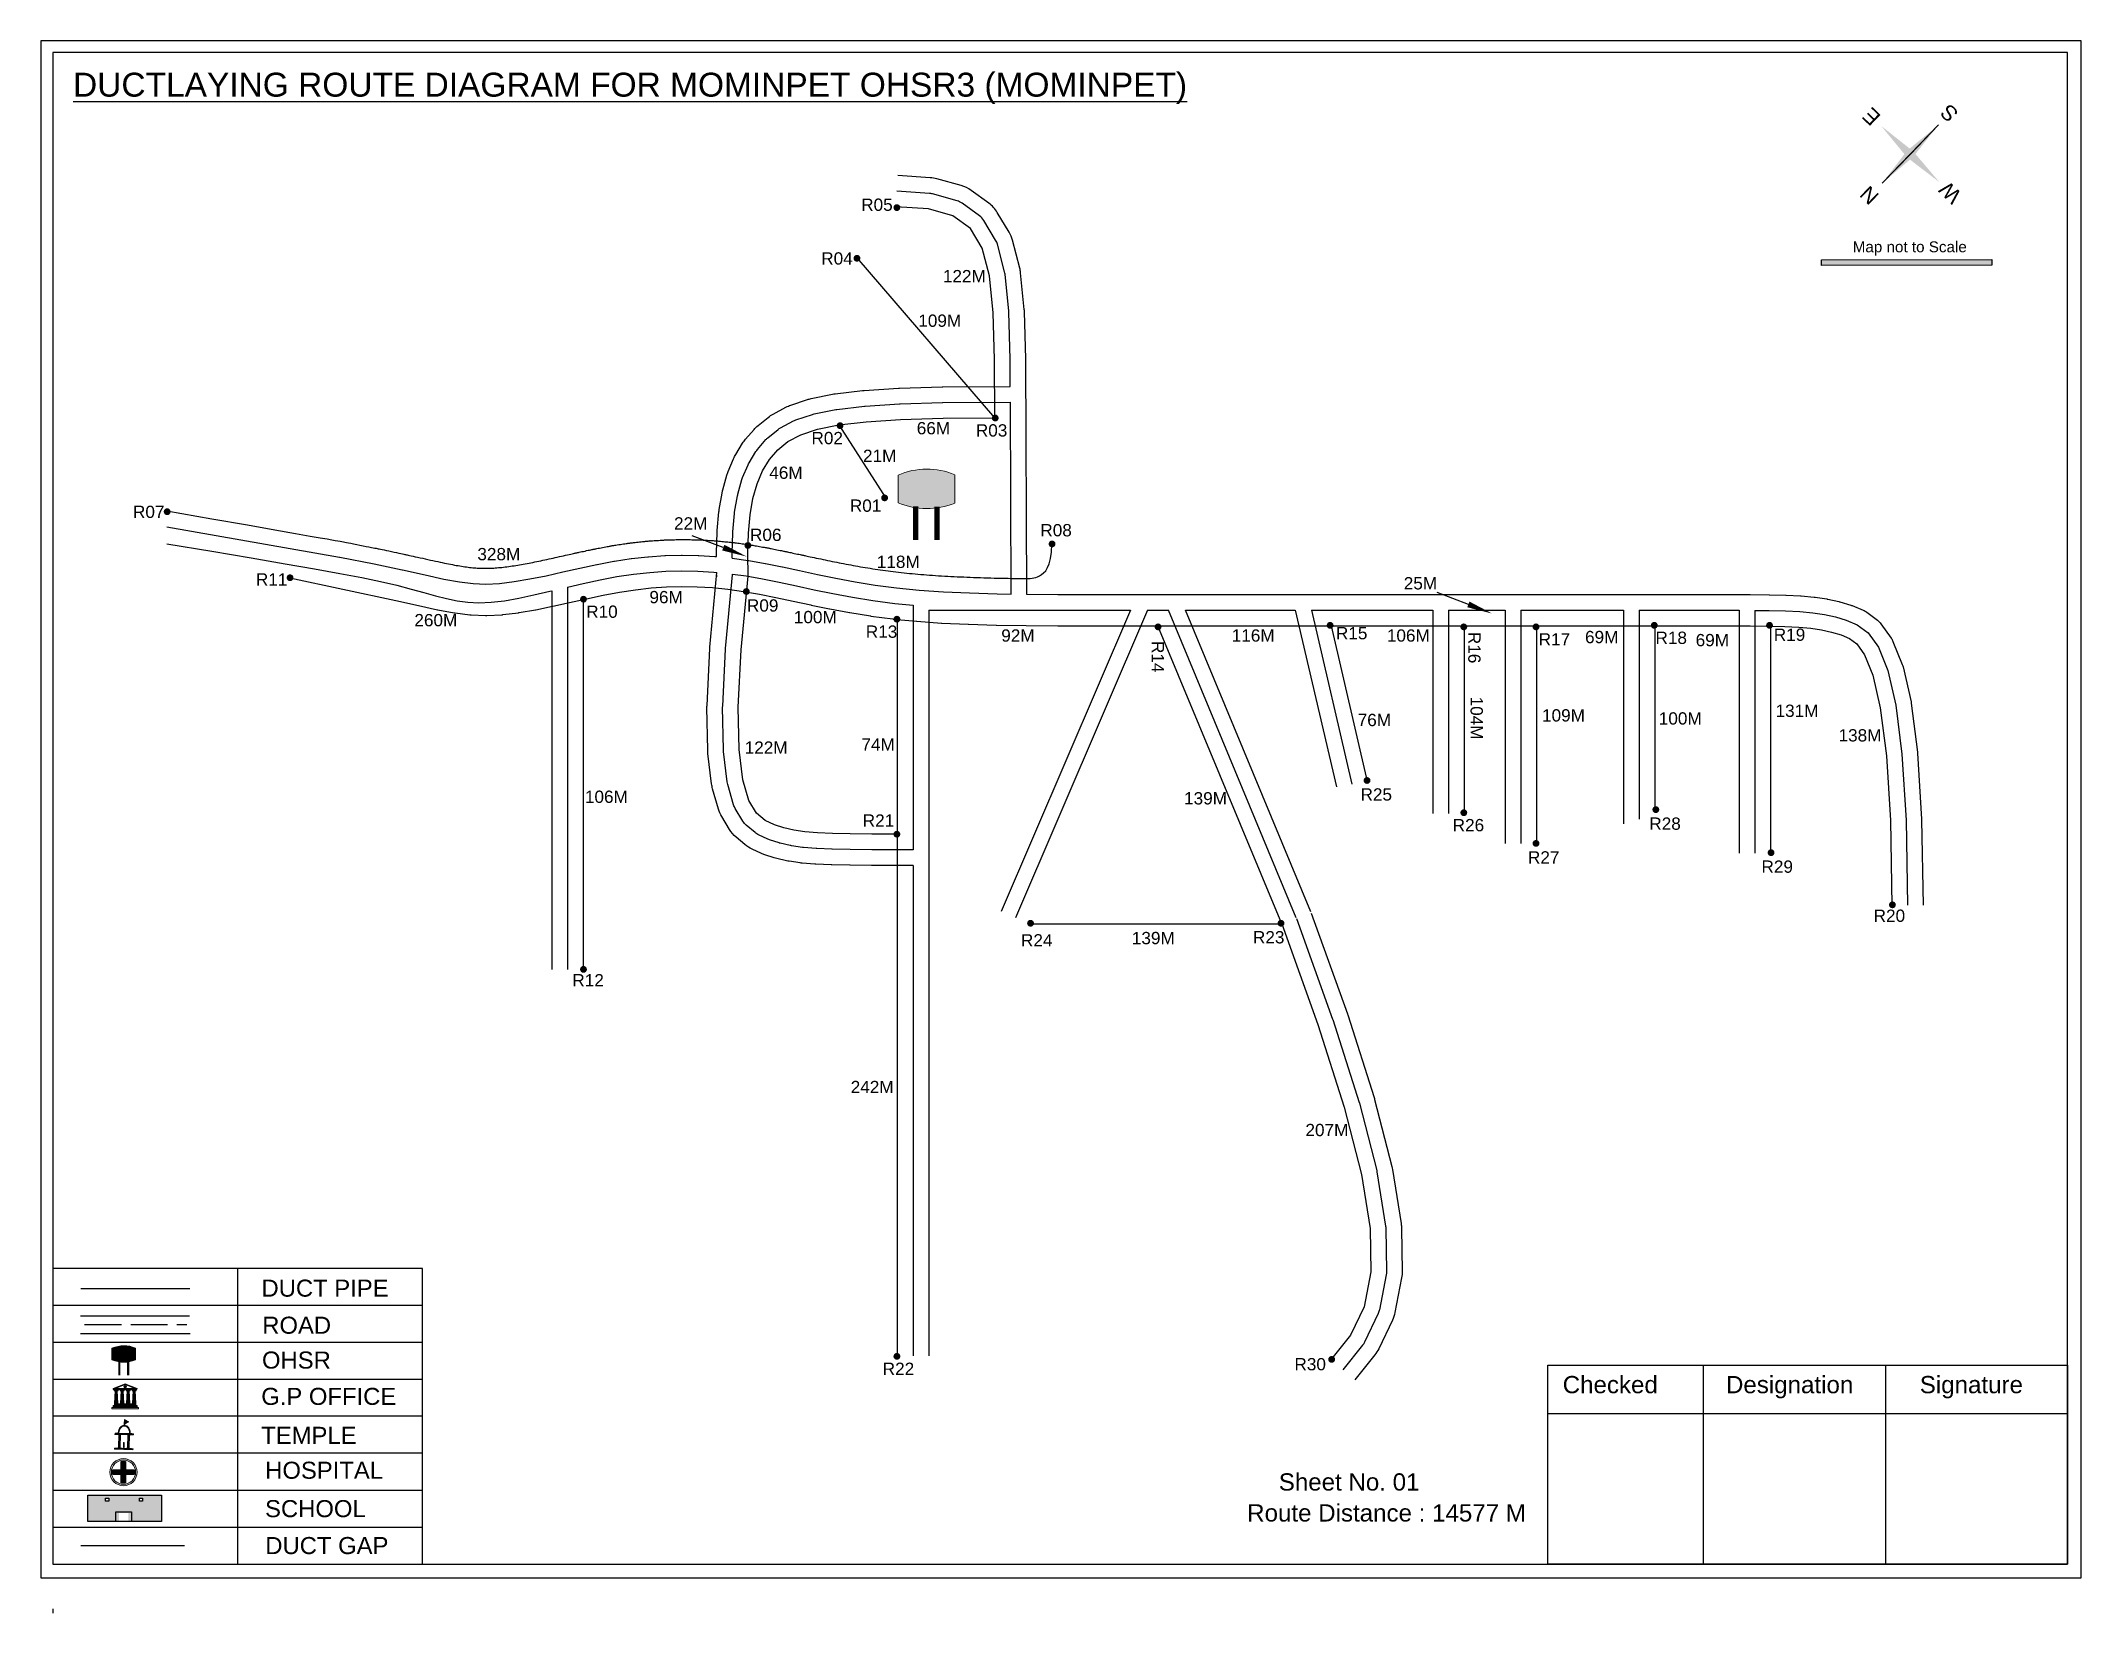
# Model space of a CAD drawing. Header units: inches. Extents: x 777 to 9331, y 1229 to 5049.
# Drawn here: x 2274 to 2938, y 3250 to 3762 of the extents above; entities that cross this region are included whole.
import ezdxf

# ---------------------------------------------------------------- set-up
doc = ezdxf.new("R2010")
doc.units = ezdxf.units.IN
doc.header["$MEASUREMENT"] = 0
doc.linetypes.add('ACAD_ISO02W100', pattern=[15, 12, -3])
doc.layers.add('LANDMARK', color=7, linetype='Continuous')
doc.layers.add('OHT', color=7, linetype='Continuous')
doc.styles.get("Standard").update_dxf_attribs({"font": 'arial.ttf'})

msp = doc.modelspace()

# ---------------------------------------------------------------- texts
at = {"color": 242, "true_color": 0xcd2027}
msp.add_text('%%UDUCTLAYING ROUTE DIAGRAM FOR MOMINPET OHSR3 (MOMINPET)', height=7.8, dxfattribs=at).set_placement((2284.29, 3743.76))
for s, height, rotation, p in [('E', 4.95, 136.00631, (2872.94, 3737.43)), ('S', 4.95, 136.00631, (2898.26, 3738.56)), ('N', 4.95, 136.00631, (2872.42, 3711.67)), ('W', 4.95, 136.00631, (2899.28, 3712.01)), ('R14', 4, 270, (2635.37, 3566.51)), ('R16', 4, 270, (2738.37, 3569.51)), ('104M', 4, 270, (2739.12, 3548.42))]:
    msp.add_text(s, height=height, rotation=rotation).set_placement(p)
for s, height, p in [('R05', 4, (2540.8, 3706.58)), ('R04', 4, (2527.8, 3689.08)), ('Map not to Scale', 3.5424, (2863.49, 3693.1)), ('122M', 4, (2567.38, 3683.32)), ('109M', 4, (2559.38, 3668.82)), ('R02', 4, (2524.61, 3630.6)), ('66M', 4, (2558.88, 3633.82)), ('R03', 4, (2578.11, 3633.1)), ('21M', 4, (2541.38, 3624.82)), ('46M', 4, (2510.88, 3619.32)), ('R01', 4, (2537.11, 3608.6)), ('R07', 4, (2303.8, 3606.58)), ('22M', 4, (2479.88, 3602.82)), ('R06', 4, (2504.61, 3599.1)), ('R08', 4, (2599.11, 3600.6)), ('328M', 4, (2415.88, 3592.82)), ('118M', 4, (2545.88, 3590.32)), ('R11', 4, (2343.8, 3584.58)), ('25M', 4, (2717.38, 3583.32)), ('96M', 4, (2471.88, 3578.82)), ('R09', 4, (2503.61, 3576.1)), ('260M', 4, (2395.38, 3571.32)), ('R10', 4, (2451.3, 3574.08)), ('100M', 4, (2518.88, 3572.32)), ('R13', 4, (2542.3, 3567.58)), ('92M', 4, (2586.38, 3566.32)), ('116M', 4, (2661.38, 3566.32)), ('R15', 4, (2695.3, 3567.08)), ('106M', 4, (2711.88, 3566.32)), ('R17', 4, (2761.3, 3565.08)), ('69M', 4, (2776.38, 3565.82)), ('R18', 4, (2799.3, 3565.58)), ('69M', 4, (2812.38, 3564.82)), ('R19', 4, (2837.8, 3566.58)), ('76M', 4, (2702.38, 3538.82)), ('109M', 4, (2762.38, 3540.32)), ('100M', 4, (2800.38, 3539.32)), ('131M', 4, (2838.38, 3541.82)), ('122M', 4, (2502.88, 3529.82)), ('74M', 4, (2540.88, 3530.82)), ('138M', 4, (2858.88, 3533.82)), ('106M', 4, (2450.88, 3513.82)), ('139M', 4, (2645.88, 3513.32)), ('R25', 4, (2703.3, 3514.57)), ('R21', 4, (2541.3, 3506.08)), ('R26', 4, (2733.3, 3504.58)), ('R28', 4, (2797.3, 3505.07)), ('R27', 4, (2757.8, 3494.08)), ('R29', 4, (2833.8, 3491.07)), ('R20', 4, (2870.3, 3475.08)), ('R24', 4, (2592.8, 3467.08)), ('139M', 4, (2628.88, 3467.82)), ('R23', 4, (2668.3, 3468.08)), ('R12', 4, (2446.8, 3454.08)), ('242M', 4, (2537.38, 3419.32)), ('207M', 4, (2685.38, 3405.32)), ('DUCT PIPE', 5.551, (2345.63, 3353.06)), ('ROAD ', 5.551, (2345.87, 3340.99)), ('OHSR', 5.551, (2345.79, 3329.65)), ('R22', 4, (2547.8, 3327.58)), ('R30', 4, (2681.8, 3329.08)), ('Checked', 5.616, (2769.11, 3321.62)), ('Designation', 5.616, (2822.25, 3321.62)), ('Signature', 5.616, (2885.32, 3321.62)), ('G.P OFFICE', 5.551, (2345.54, 3317.82)), ('TEMPLE', 5.551, (2345.54, 3305.13)), ('HOSPITAL', 5.551, (2346.83, 3293.77)), ('Sheet No. 01', 5.616, (2676.7, 3289.93)), ('SCHOOL', 5.551, (2346.79, 3281.27)), ('Route Distance : 14577 M', 5.616, (2666.42, 3279.85)), ('DUCT GAP', 5.551, (2346.87, 3269.25))]:
    msp.add_text(s, height=height).set_placement(p)

# ---------------------------------------------------------------- blocks, each defined once
blk = doc.blocks.new('OHT')
at = {"linetype": 'Continuous', "lineweight": 0, "true_color": 0x0ffffc}
blk.add_hatch(color=4, dxfattribs=at).paths.add_polyline_path([(0.012, 1), (0, 1, 0.101323), (-0.4, 0.916), (-0.4, 0.525, 0.194075), (0.399, 0.521), (0.399, 0.921, 0.097877)])
at = {"color": 4, "linetype": 'Continuous', "lineweight": 0, "true_color": 0x0ffffc, "flags": 128}
for points in [[(-0.4, 0.525), (-0.4, 0.916)], [(0.399, 0.521), (0.399, 0.921)]]:
    blk.add_lwpolyline(points, dxfattribs=at)
at = {"color": 4, "linetype": 'Continuous', "lineweight": 0, "true_color": 0x0ffffc, "const_width": 0.075, "flags": 128}
for points in [[(-0.15, 0), (-0.15, 0.475)], [(0.15, 0), (0.15, 0.473)]]:
    blk.add_lwpolyline(points, dxfattribs=at)
at = {"color": 4, "linetype": 'Continuous', "lineweight": 0, "true_color": 0x0ffffc}
for centre, radius, start, end in [((0.006, -0.019), 1.019, 67.3109, 113.4711), ((0.004, 1.513), 1.068, 247.7682, 291.7007)]:
    blk.add_arc(centre, radius, start, end, dxfattribs=at)
blk = doc.blocks.new('Government_Office')
at = {"linetype": 'Continuous', "lineweight": 0, "true_color": 0xff0000}
h = blk.add_hatch(color=1, dxfattribs=at)
h.paths.add_polyline_path([(0.44, 0.72), (0.45, 0.75), (0, 0.93), (-0.45, 0.75), (-0.44, 0.72)])
h.paths.add_polyline_path([(0.355, 0.75), (-0.355, 0.75), (0, 0.9)], flags=16)
h.paths.add_polyline_path([(0, 0.778, -1), (0, 0.872, -1)], flags=0)
h = blk.add_hatch(color=1, dxfattribs=at)
edge = h.paths.add_edge_path()
edge.add_arc((0, 0.825), 0.0467, 90, 270)
edge.add_arc((0, 0.825), 0.0467, 270, 450)
for points in [[(-0.5, 0.05), (0.5, 0.05), (0.5, 0), (-0.5, 0)], [(-0.45, 0.075), (-0.45, 0.12), (0.45, 0.12), (0.45, 0.075)], [(-0.4, 0.14), (-0.4, 0.18), (0.4, 0.18), (0.4, 0.14)]]:
    blk.add_hatch(color=1, dxfattribs=at).paths.add_polyline_path(points)
h = blk.add_hatch(color=1, dxfattribs=at)
edge = h.paths.add_edge_path()
edge.add_line((-0.27, 0.195), (-0.295, 0.675))
edge.add_line((-0.295, 0.675), (-0.29, 0.675))
edge.add_arc((-0.278, 0.688), 0.0176, 225.30401, 441.56588)
edge.add_line((-0.275, 0.705), (-0.395, 0.705))
edge.add_arc((-0.392, 0.688), 0.0176, 98.43412, 314.69599)
edge.add_line((-0.38, 0.675), (-0.375, 0.675))
edge.add_line((-0.375, 0.675), (-0.4, 0.195))
edge.add_line((-0.4, 0.195), (-0.27, 0.195))
h = blk.add_hatch(color=1, dxfattribs=at)
edge = h.paths.add_edge_path()
edge.add_line((-0.047, 0.195), (-0.072, 0.675))
edge.add_line((-0.072, 0.675), (-0.067, 0.675))
edge.add_arc((-0.054, 0.688), 0.0176, 225.30401, 441.56588)
edge.add_line((-0.052, 0.705), (-0.172, 0.705))
edge.add_arc((-0.169, 0.688), 0.0176, 98.43412, 314.69599)
edge.add_line((-0.157, 0.675), (-0.152, 0.675))
edge.add_line((-0.152, 0.675), (-0.177, 0.195))
edge.add_line((-0.177, 0.195), (-0.047, 0.195))
h = blk.add_hatch(color=1, dxfattribs=at)
edge = h.paths.add_edge_path()
edge.add_line((0.177, 0.195), (0.152, 0.675))
edge.add_line((0.152, 0.675), (0.157, 0.675))
edge.add_arc((0.169, 0.688), 0.0176, 225.30401, 441.56588)
edge.add_line((0.172, 0.705), (0.052, 0.705))
edge.add_arc((0.054, 0.688), 0.0176, 98.43412, 314.69599)
edge.add_line((0.067, 0.675), (0.072, 0.675))
edge.add_line((0.072, 0.675), (0.047, 0.195))
edge.add_line((0.047, 0.195), (0.177, 0.195))
h = blk.add_hatch(color=1, dxfattribs=at)
edge = h.paths.add_edge_path()
edge.add_line((0.4, 0.195), (0.375, 0.675))
edge.add_line((0.375, 0.675), (0.38, 0.675))
edge.add_arc((0.392, 0.688), 0.0176, 225.30401, 441.56588)
edge.add_line((0.395, 0.705), (0.275, 0.705))
edge.add_arc((0.278, 0.688), 0.0176, 98.43412, 314.69599)
edge.add_line((0.29, 0.675), (0.295, 0.675))
edge.add_line((0.295, 0.675), (0.27, 0.195))
edge.add_line((0.27, 0.195), (0.4, 0.195))
at = {"color": 1, "linetype": 'Continuous', "lineweight": 0, "true_color": 0xff0000, "flags": 128}
for points in [[(-0.45, 0.75), (-0.44, 0.72), (0.44, 0.72), (0.45, 0.75), (0, 0.93)], [(-0.355, 0.75), (0.355, 0.75), (0, 0.9)], [(-0.5, 0.05), (0.5, 0.05), (0.5, 0), (-0.5, 0)], [(-0.45, 0.075), (-0.45, 0.12), (0.45, 0.12), (0.45, 0.075)], [(-0.4, 0.14), (-0.4, 0.18), (0.4, 0.18), (0.4, 0.14)]]:
    blk.add_lwpolyline(points, close=True, dxfattribs=at)
for points in [[(0, 0.872, 1), (0, 0.778, 1)], [(-0.27, 0.195), (-0.295, 0.675), (-0.29, 0.675, 1.379694), (-0.275, 0.705), (-0.395, 0.705, 1.379694), (-0.38, 0.675), (-0.375, 0.675), (-0.4, 0.195)], [(-0.047, 0.195), (-0.072, 0.675), (-0.067, 0.675, 1.379694), (-0.052, 0.705), (-0.172, 0.705, 1.379694), (-0.157, 0.675), (-0.152, 0.675), (-0.177, 0.195)], [(0.177, 0.195), (0.152, 0.675), (0.157, 0.675, 1.379694), (0.172, 0.705), (0.052, 0.705, 1.379694), (0.067, 0.675), (0.072, 0.675), (0.047, 0.195)], [(0.4, 0.195), (0.375, 0.675), (0.38, 0.675, 1.379694), (0.395, 0.705), (0.275, 0.705, 1.379694), (0.29, 0.675), (0.295, 0.675), (0.27, 0.195)]]:
    blk.add_lwpolyline(points, format="xyb", close=True, dxfattribs=at)
blk = doc.blocks.new('Temple')
at = {"linetype": 'Continuous', "lineweight": 0, "true_color": 0xff0000}
h = blk.add_hatch(color=1, dxfattribs=at)
edge = h.paths.add_edge_path()
edge.add_line((0.175, 0.49), (0.225, 0.49))
edge.add_line((0.225, 0.49), (0.225, 0.497))
edge.add_line((0.225, 0.497), (0.307, 0.497))
edge.add_line((0.307, 0.497), (0.307, 0.533))
edge.add_line((0.307, 0.533), (0.257, 0.533))
edge.add_line((0.257, 0.533), (0.257, 0.54))
edge.add_line((0.257, 0.54), (0.2, 0.54))
edge.add_spline(control_points=[(0.2, 0.54), (0.2, 0.589), (0.19, 0.638), (0.142, 0.743), (0.092, 0.79), (0.027, 0.805), (0.02, 0.806), (0.012, 0.806)], knot_values=[4.712389, 4.712389, 4.712389, 4.712389, 5.278166, 5.278166, 6.117402, 6.117402, 6.223801, 6.223801, 6.223801, 6.223801], degree=3, periodic=0)
edge.add_line((0.012, 0.806), (0.012, 0.79))
edge.add_line((0.012, 0.79), (-0.012, 0.79))
edge.add_line((-0.012, 0.79), (-0.012, 0.806))
edge.add_spline(control_points=[(-0.012, 0.806), (-0.055, 0.802), (-0.096, 0.781), (-0.171, 0.699), (-0.197, 0.628), (-0.2, 0.55), (-0.2, 0.545), (-0.2, 0.54)], knot_values=[6.343965, 6.343965, 6.343965, 6.343965, 6.956638, 6.956638, 7.795874, 7.795874, 7.853982, 7.853982, 7.853982, 7.853982], degree=3, periodic=0)
edge.add_line((-0.2, 0.54), (-0.257, 0.54))
edge.add_line((-0.257, 0.54), (-0.257, 0.533))
edge.add_line((-0.257, 0.533), (-0.307, 0.533))
edge.add_line((-0.307, 0.533), (-0.307, 0.497))
edge.add_line((-0.307, 0.497), (-0.225, 0.497))
edge.add_line((-0.225, 0.497), (-0.225, 0.49))
edge.add_line((-0.225, 0.49), (-0.175, 0.49))
edge.add_line((-0.175, 0.49), (-0.175, 0.07))
edge.add_arc((-0.205, 0.07), 0.03, -90, 0, ccw=False)
edge.add_line((-0.205, 0.04), (-0.257, 0.04))
edge.add_line((-0.257, 0.04), (-0.257, 0.033))
edge.add_line((-0.257, 0.033), (-0.307, 0.033))
edge.add_line((-0.307, 0.033), (-0.307, 0))
edge.add_line((-0.307, 0), (0.307, 0))
edge.add_line((0.307, 0), (0.307, 0.033))
edge.add_line((0.307, 0.033), (0.257, 0.033))
edge.add_line((0.257, 0.033), (0.257, 0.04))
edge.add_line((0.257, 0.04), (0.205, 0.04))
edge.add_arc((0.205, 0.07), 0.03, 180, 270, ccw=False)
edge.add_line((0.175, 0.07), (0.175, 0.49))
h.paths.add_polyline_path([(0.125, 0.07, -0.414214), (0.095, 0.04), (0.05, 0.04), (0.05, 0.033), (-0.05, 0.033), (-0.05, 0.04), (-0.095, 0.04, -0.414214), (-0.125, 0.07), (-0.125, 0.497), (0.125, 0.497)], flags=16)
edge = h.paths.add_edge_path(flags=16)
edge.add_ellipse((0, 0.54), major_axis=(0, 0.242), ratio=0.722808, start_angle=270, end_angle=450, ccw=False)
edge.add_line((0.175, 0.54), (-0.175, 0.54))
h.paths.add_polyline_path([(0.012, 0.23), (0.012, 0.07), (-0.012, 0.07), (-0.012, 0.23)], flags=0)
h = blk.add_hatch(color=1, dxfattribs=at)
edge = h.paths.add_edge_path()
edge.add_line((0.012, 0.857), (0, 0.85))
edge.add_line((0, 0.85), (-0.003, 0.925))
edge.add_line((-0.003, 0.925), (-0.012, 0.925))
edge.add_line((-0.012, 0.925), (-0.012, 0.806))
edge.add_spline(control_points=[(-0.012, 0.806), (-0.004, 0.807), (0.004, 0.807), (0.012, 0.806)], knot_values=[6.223801, 6.223801, 6.223801, 6.223801, 6.343965, 6.343965, 6.343965, 6.343965], degree=3, periodic=0)
edge.add_line((0.012, 0.806), (0.012, 0.857))
h = blk.add_hatch(color=1, dxfattribs=at)
edge = h.paths.add_edge_path()
edge.add_line((0.012, 0.79), (0.012, 0.806))
edge.add_spline(control_points=[(0.012, 0.806), (0.004, 0.807), (-0.004, 0.807), (-0.012, 0.806)], knot_values=[6.223801, 6.223801, 6.223801, 6.223801, 6.343965, 6.343965, 6.343965, 6.343965], degree=3, periodic=0)
edge.add_line((-0.012, 0.806), (-0.012, 0.79))
edge.add_line((-0.012, 0.79), (0.012, 0.79))
at = {"linetype": 'Continuous', "lineweight": 0, "true_color": 0xe66000}
blk.add_hatch(color=32, dxfattribs=at).paths.add_polyline_path([(-0.006, 1), (0.147, 0.931), (0, 0.85)])
at = {"color": 1, "linetype": 'Continuous', "lineweight": 0, "true_color": 0xff0000, "flags": 128}
for points in [[(0.012, 0.925), (-0.012, 0.925), (-0.012, 0.79), (0.012, 0.79)], [(0.012, 0.23), (-0.012, 0.23), (-0.012, 0.07), (0.012, 0.07)]]:
    blk.add_lwpolyline(points, close=True, dxfattribs=at)
at = {"color": 32, "linetype": 'Continuous', "lineweight": 0, "true_color": 0xe66000, "flags": 128}
blk.add_lwpolyline([(-0.006, 1), (0.147, 0.931), (0, 0.85), (-0.006, 1)], dxfattribs=at)
at = {"color": 1, "linetype": 'Continuous', "lineweight": 0, "true_color": 0xff0000, "flags": 128}
blk.add_lwpolyline([(0.2, 0.54), (0.257, 0.54), (0.257, 0.533), (0.307, 0.533), (0.307, 0.497), (0.225, 0.497), (0.225, 0.49), (0.175, 0.49), (0.175, 0.07, 0.414214), (0.205, 0.04), (0.257, 0.04), (0.257, 0.033), (0.307, 0.033), (0.307, 0), (-0.307, 0), (-0.307, 0.033), (-0.257, 0.033), (-0.257, 0.04), (-0.205, 0.04, 0.414214), (-0.175, 0.07), (-0.175, 0.49), (-0.225, 0.49), (-0.225, 0.497), (-0.307, 0.497), (-0.307, 0.533), (-0.257, 0.533), (-0.257, 0.54), (-0.2, 0.54)], format="xyb", dxfattribs=at)
blk.add_lwpolyline([(-0.175, 0.54), (0.175, 0.54)], dxfattribs=at)
blk.add_lwpolyline([(0.125, 0.497), (0.125, 0.07, -0.414214), (0.095, 0.04), (0.05, 0.04), (0.05, 0.033), (-0.05, 0.033), (-0.05, 0.04), (-0.095, 0.04, -0.414214), (-0.125, 0.07), (-0.125, 0.497)], format="xyb", close=True, dxfattribs=at)
at = {"color": 1, "linetype": 'Continuous', "lineweight": 0, "true_color": 0xff0000}
blk.add_ellipse((0, 0.54), major_axis=(0, 0.242), ratio=0.722808, start_param=4.712389, end_param=7.853982, dxfattribs=at)
blk.add_open_spline([(0.2, 0.54), (0.2, 0.589), (0.19, 0.638), (0.142, 0.743), (0.092, 0.79), (-0.023, 0.816), (-0.085, 0.794), (-0.171, 0.699), (-0.197, 0.628), (-0.2, 0.55), (-0.2, 0.545), (-0.2, 0.54)], degree=3, knots=[4.712389, 4.712389, 4.712389, 4.712389, 5.278166, 5.278166, 6.117402, 6.117402, 6.956638, 6.956638, 7.795874, 7.795874, 7.853982, 7.853982, 7.853982, 7.853982], dxfattribs=at)
blk = doc.blocks.new('*U13')
at = {"color": 0, "linetype": 'ACAD_ISO02W100', "transparency": 16777216}
blk.add_line((-16.47, 0), (16.78, 0), dxfattribs=at)
blk = doc.blocks.new('Hospital')
at = {"linetype": 'Continuous', "lineweight": 0, "true_color": 0x000000}
h = blk.add_hatch(color=18, dxfattribs=at)
h.paths.add_polyline_path([(-0.5, 0, 1), (0.5, 0, 1)])
h.paths.add_polyline_path([(0.446, 0, -1), (-0.446, 0, -1)], flags=16)
at = {"linetype": 'Continuous', "true_color": 0xff0000}
blk.add_hatch(color=1, dxfattribs=at).paths.add_polyline_path([(-0.394, 0.08), (-0.08, 0.08), (-0.08, 0.394), (0.08, 0.394), (0.08, 0.08), (0.394, 0.08), (0.394, -0.08), (0.08, -0.08), (0.08, -0.394), (-0.08, -0.394), (-0.08, -0.08), (-0.394, -0.08)])
at = {"color": 1, "linetype": 'Continuous', "true_color": 0xff0000, "flags": 128}
blk.add_lwpolyline([(-0.394, 0.08), (-0.08, 0.08), (-0.08, 0.394), (0.08, 0.394), (0.08, 0.08), (0.394, 0.08), (0.394, -0.08), (0.08, -0.08), (0.08, -0.394), (-0.08, -0.394), (-0.08, -0.08), (-0.394, -0.08)], close=True, dxfattribs=at)
at = {"color": 18, "linetype": 'Continuous', "lineweight": 0, "true_color": 0x000000}
for radius in [0.5, 0.446]:
    blk.add_circle((0, 0), radius, dxfattribs=at)

# ---------------------------------------------------------------- hatches: boundary and pattern name
at = {"ltscale": 0.5}
h = msp.add_hatch(color=5, dxfattribs=at)
h.dxf.hatch_style = 1
h.paths.add_polyline_path([(2553.54, 3707.63, 1), (2551.3, 3707.63, 1)])
h = msp.add_hatch(color=5, dxfattribs=at)
h.dxf.hatch_style = 1
h.paths.add_polyline_path([(2540.54, 3691.13, 1), (2538.3, 3691.13, 1)])
at = {"true_color": 0x0093dd}
h = msp.add_hatch(color=142, dxfattribs=at)
h.dxf.hatch_style = 1
h.paths.add_polyline_path([(2853.31, 3690.6), (2853.31, 3688.75), (2908.82, 3688.88), (2908.82, 3690.72)])
at = {"ltscale": 0.5}
h = msp.add_hatch(color=5, dxfattribs=at)
h.dxf.hatch_style = 1
h.paths.add_polyline_path([(2585.54, 3639.13, 1), (2583.3, 3639.13, 1)])
h = msp.add_hatch(color=5, dxfattribs=at)
h.dxf.hatch_style = 1
h.paths.add_polyline_path([(2535.04, 3636.63, 1), (2532.8, 3636.63, 1)])
h = msp.add_hatch(color=5, dxfattribs=at)
h.dxf.hatch_style = 1
h.paths.add_polyline_path([(2549.54, 3613.13, 1), (2547.3, 3613.13, 1)])
h = msp.add_hatch(color=5, dxfattribs=at)
h.dxf.hatch_style = 1
h.paths.add_polyline_path([(2316.04, 3608.63, 1), (2313.8, 3608.63, 1)])
h = msp.add_hatch(color=5, dxfattribs=at)
h.dxf.hatch_style = 1
h.paths.add_polyline_path([(2604.04, 3598.13, 1), (2601.8, 3598.13, 1)])
h = msp.add_hatch(color=5, dxfattribs=at)
h.dxf.hatch_style = 1
h.paths.add_polyline_path([(2505.04, 3597.63, 1), (2502.8, 3597.63, 1)])
h = msp.add_hatch(color=5, dxfattribs=at)
h.dxf.hatch_style = 1
h.paths.add_polyline_path([(2356.04, 3587.13, 1), (2353.8, 3587.13, 1)])
h = msp.add_hatch(color=5, dxfattribs=at)
h.dxf.hatch_style = 1
h.paths.add_polyline_path([(2451.54, 3580.13, 1), (2449.3, 3580.13, 1)])
h = msp.add_hatch(color=5, dxfattribs=at)
h.dxf.hatch_style = 1
h.paths.add_polyline_path([(2504.54, 3582.63, 1), (2502.3, 3582.63, 1)])
h = msp.add_hatch(color=5, dxfattribs=at)
h.dxf.hatch_style = 1
h.paths.add_polyline_path([(2553.54, 3573.63, 1), (2551.3, 3573.63, 1)])
h = msp.add_hatch(color=5, dxfattribs=at)
h.dxf.hatch_style = 1
h.paths.add_polyline_path([(2694.54, 3571.63, 1), (2692.3, 3571.63, 1)])
h = msp.add_hatch(color=5, dxfattribs=at)
h.dxf.hatch_style = 1
h.paths.add_polyline_path([(2800.04, 3571.63, 1), (2797.8, 3571.63, 1)])
h = msp.add_hatch(color=5, dxfattribs=at)
h.dxf.hatch_style = 1
h.paths.add_polyline_path([(2837.54, 3571.63, 1), (2835.3, 3571.63, 1)])
h = msp.add_hatch(color=5, dxfattribs=at)
h.dxf.hatch_style = 1
h.paths.add_polyline_path([(2638.54, 3571.13, 1), (2636.3, 3571.13, 1)])
h = msp.add_hatch(color=5, dxfattribs=at)
h.dxf.hatch_style = 1
h.paths.add_polyline_path([(2738.04, 3571.13, 1), (2735.8, 3571.13, 1)])
h = msp.add_hatch(color=5, dxfattribs=at)
h.dxf.hatch_style = 1
h.paths.add_polyline_path([(2761.54, 3571.13, 1), (2759.3, 3571.13, 1)])
h = msp.add_hatch(color=5, dxfattribs=at)
h.dxf.hatch_style = 1
h.paths.add_polyline_path([(2706.54, 3521.12, 1), (2704.3, 3521.12, 1)])
h = msp.add_hatch(color=5, dxfattribs=at)
h.dxf.hatch_style = 1
h.paths.add_polyline_path([(2738.04, 3510.63, 1), (2735.8, 3510.63, 1)])
h = msp.add_hatch(color=5, dxfattribs=at)
h.dxf.hatch_style = 1
h.paths.add_polyline_path([(2800.54, 3511.62, 1), (2798.3, 3511.62, 1)])
h = msp.add_hatch(color=5, dxfattribs=at)
h.dxf.hatch_style = 1
h.paths.add_polyline_path([(2553.54, 3503.63, 1), (2551.3, 3503.63, 1)])
h = msp.add_hatch(color=5, dxfattribs=at)
h.dxf.hatch_style = 1
h.paths.add_polyline_path([(2761.54, 3500.63, 1), (2759.3, 3500.63, 1)])
h = msp.add_hatch(color=5, dxfattribs=at)
h.dxf.hatch_style = 1
h.paths.add_polyline_path([(2838.04, 3497.62, 1), (2835.8, 3497.62, 1)])
h = msp.add_hatch(color=5, dxfattribs=at)
h.dxf.hatch_style = 1
h.paths.add_polyline_path([(2877.54, 3480.63, 1), (2875.3, 3480.63, 1)])
h = msp.add_hatch(color=5, dxfattribs=at)
h.dxf.hatch_style = 1
h.paths.add_polyline_path([(2597.04, 3474.63, 1), (2594.8, 3474.63, 1)])
h = msp.add_hatch(color=5, dxfattribs=at)
h.dxf.hatch_style = 1
h.paths.add_polyline_path([(2678.54, 3474.63, 1), (2676.3, 3474.63, 1)])
h = msp.add_hatch(color=5, dxfattribs=at)
h.dxf.hatch_style = 1
h.paths.add_polyline_path([(2451.54, 3459.63, 1), (2449.3, 3459.63, 1)])
h = msp.add_hatch(color=5, dxfattribs=at)
h.dxf.hatch_style = 1
h.paths.add_polyline_path([(2553.54, 3333.63, 1), (2551.3, 3333.63, 1)])
h = msp.add_hatch(color=5, dxfattribs=at)
h.dxf.hatch_style = 1
h.paths.add_polyline_path([(2695.04, 3332.63, 1), (2692.8, 3332.63, 1)])
at = {"true_color": 0xc8c92d}
h = msp.add_hatch(color=52, dxfattribs=at)
h.dxf.hatch_style = 1
h.paths.add_polyline_path([(2293.84, 3288.42), (2289.08, 3288.42), (2289.08, 3279.84), (2293.84, 3279.84)])
h.paths.add_polyline_path([(2313.06, 3288.42), (2308.29, 3288.42), (2308.29, 3279.84), (2313.06, 3279.84)])
at = {"true_color": 0x22346e}
h = msp.add_hatch(color=159, dxfattribs=at)
h.dxf.hatch_style = 1
h.paths.add_polyline_path([(2308.29, 3288.42), (2293.84, 3288.42), (2293.84, 3279.84), (2299.27, 3279.84), (2299.27, 3282.65), (2302.25, 3282.65), (2302.25, 3279.84), (2308.29, 3279.84)])
h.paths.add_polyline_path([(2295.91, 3286.51), (2294.85, 3286.51), (2294.85, 3287.48), (2295.91, 3287.48)], flags=16)
h.paths.add_polyline_path([(2305.87, 3286.51), (2305.87, 3287.48), (2306.93, 3287.48), (2306.93, 3286.51)], flags=16)

# ---------------------------------------------------------------- linework, layer by layer
for p, q in [((2891.38, 3734.53), (2873.11, 3715.6)), ((2873.11, 3715.6), (2891.38, 3734.53)), ((2891.38, 3734.53), (2873.11, 3715.6)), ((2882.26, 3725.08), (2891.38, 3734.53)), ((2495.9, 3596.94), (2485.8, 3600.8)), ((2440.09, 3582.86), (2440.09, 3459.57)), ((2445.19, 3584.07), (2445.19, 3459.57)), ((2738.4, 3578.44), (2728.3, 3582.3)), ((2557.66, 3578.18), (2557.66, 3498.54)), ((2562.76, 3576.52), (2562.76, 3333.77)), ((2628.46, 3576.52), (2586.35, 3478.47)), ((2634.01, 3576.52), (2591.04, 3476.45)), ((2682.38, 3476.4), (2640.77, 3576.52)), ((2687.09, 3478.36), (2646.3, 3576.52)), ((2682.06, 3576.52), (2695.46, 3519)), ((2687.3, 3576.52), (2700.49, 3519.9)), ((2726.89, 3576.52), (2726.89, 3510.36)), ((2731.99, 3576.52), (2731.99, 3510.36)), ((2750.33, 3576.52), (2750.33, 3500.55)), ((2755.43, 3576.52), (2755.43, 3500.55)), ((2788.91, 3576.52), (2788.91, 3507)), ((2794.01, 3576.52), (2794.01, 3508.5)), ((2826.58, 3576.52), (2826.58, 3497.5)), ((2831.68, 3576.51), (2831.68, 3497.5)), ((2557.66, 3493.44), (2557.66, 3333.77)), ((2337.86, 3362.22), (2337.86, 3266)), ((2398, 3350.19), (2277.72, 3350.19)), ((2286.74, 3346.87), (2322.22, 3346.87)), ((2286.74, 3341.06), (2322.4, 3341.06)), ((2398, 3338.17), (2277.72, 3338.17)), ((2398, 3326.14), (2277.72, 3326.14)), ((2398, 3314.11), (2277.72, 3314.11)), ((2398, 3302.08), (2277.72, 3302.08)), ((2277.72, 3290.06), (2398, 3290.06)), ((2277.72, 3278.03), (2398, 3278.03)), ((2277.72, 3251.47), (2277.72, 3250.54)), ((2277.72, 3250.54), (2277.72, 3250))]:
    msp.add_line(p, q)
at = {"color": 1}
msp.add_line((2873.11, 3715.6), (2882.25, 3725.07), dxfattribs=at)
at = {"color": 5}
for p, q in [((2584.27, 3639.19), (2539.48, 3691.31)), ((2533.51, 3636.88), (2548.8, 3613.01)), ((2450.29, 3580.04), (2450.29, 3459.57)), ((2552.56, 3573.56), (2552.56, 3333.77)), ((2677.68, 3474.44), (2637.37, 3571.42)), ((2693.72, 3571.42), (2705.52, 3520.79)), ((2737.09, 3571.42), (2737.09, 3510.36)), ((2760.53, 3571.42), (2760.53, 3500.55)), ((2799.11, 3571.42), (2799.11, 3511)), ((2836.78, 3571.37), (2836.78, 3497.5)), ((2595.72, 3474.44), (2677.68, 3474.44))]:
    msp.add_line(p, q, dxfattribs=at)
at = {"color": 242, "true_color": 0xcd2027}
for p, q in [((2814.8, 3330.72), (2814.8, 3265.95)), ((2874.15, 3330.72), (2874.15, 3265.95)), ((2764.27, 3315.03), (2933.36, 3315.03))]:
    msp.add_line(p, q, dxfattribs=at)
for points in [[(2273.8, 3761.94), (2273.8, 3261.51), (2937.85, 3261.51), (2937.85, 3761.94)], [(2277.72, 3758.11), (2277.72, 3266), (2933.36, 3266), (2933.36, 3758.11)], [(2277.72, 3266), (2398, 3266), (2398, 3362.22), (2277.72, 3362.22), (2277.72, 3266.94)], [(2313.11, 3288.42), (2313.11, 3279.84), (2289.08, 3279.84), (2289.08, 3288.42)], [(2295.91, 3287.48), (2295.91, 3286.51), (2294.85, 3286.51), (2294.85, 3287.48)], [(2305.87, 3286.51), (2305.87, 3287.48), (2306.93, 3287.48), (2306.93, 3286.51)]]:
    msp.add_lwpolyline(points, close=True)
for points in [[(2589.33, 3649.43), (2589.3, 3658.15, 0.006519), (2589.3, 3658.29), (2588.84, 3673.58, 0.01779), (2588.82, 3673.94), (2587.61, 3685.92, 0.03835), (2587.47, 3686.68), (2585.13, 3695.7, 0.071758), (2584.56, 3697.04), (2580.72, 3703.45, 0.101196), (2579.34, 3704.95), (2573.62, 3709.09, 0.088717), (2572, 3709.87), (2564.03, 3712.1, 0.052545), (2562.98, 3712.28), (2552.39, 3712.95)], [(2594.68, 3581.74), (2594.4, 3658.17, 0.006519), (2594.4, 3658.44), (2593.94, 3673.73, 0.01779), (2593.89, 3674.45), (2592.68, 3686.43, 0.03835), (2592.41, 3687.97), (2590.06, 3696.98, 0.071758), (2588.94, 3699.67), (2585.09, 3706.07, 0.101196), (2582.33, 3709.08), (2576.61, 3713.22, 0.088717), (2573.38, 3714.79), (2565.41, 3717.01, 0.052545), (2563.3, 3717.37), (2552.71, 3718.04)], [(2493.69, 3594.02), (2493.67, 3594.81, -0.011468), (2493.68, 3595.28), (2493.89, 3601.93, -0.015188), (2493.93, 3602.55), (2494.49, 3608.54, -0.019806), (2494.59, 3609.34), (2495.53, 3614.71, -0.025322), (2495.75, 3615.72), (2497.09, 3620.49, -0.031419), (2497.51, 3621.69), (2499.28, 3625.89, -0.037227), (2499.97, 3627.24), (2502.2, 3630.91, -0.041306), (2503.2, 3632.27), (2505.92, 3635.42, -0.044271), (2507.22, 3636.67), (2510.52, 3639.35, -0.047816), (2512.14, 3640.43), (2516.32, 3642.66, -0.041815), (2517.89, 3643.33), (2523.29, 3645.14, -0.030704), (2524.5, 3645.46), (2531.48, 3646.88, -0.020642), (2532.32, 3647.01), (2541.23, 3648.06, -0.013394), (2541.77, 3648.11), (2552.97, 3648.83, -0.008582), (2553.32, 3648.84), (2567.15, 3649.25, -0.005459), (2567.37, 3649.26), (2589.33, 3649.43)], [(2498.79, 3593.5), (2498.77, 3594.88, -0.011468), (2498.78, 3595.11), (2498.99, 3601.77, -0.015188), (2499.01, 3602.08), (2499.57, 3608.07, -0.019806), (2499.62, 3608.47), (2500.55, 3613.84, -0.025322), (2500.66, 3614.34), (2502, 3619.11, -0.031419), (2502.21, 3619.71), (2503.98, 3623.91, -0.037227), (2504.33, 3624.59), (2506.56, 3628.25, -0.041306), (2507.05, 3628.93), (2509.78, 3632.08, -0.044271), (2510.43, 3632.71), (2513.73, 3635.39, -0.047816), (2514.54, 3635.93), (2518.72, 3638.16, -0.041815), (2519.5, 3638.49), (2524.91, 3640.3, -0.030704), (2525.51, 3640.46), (2532.5, 3641.88, -0.020642), (2532.91, 3641.94), (2541.83, 3643, -0.013394), (2542.1, 3643.02), (2553.3, 3643.74, -0.008582), (2553.47, 3643.75), (2567.3, 3644.15, -0.005459), (2567.41, 3644.16), (2589.35, 3644.33)], [(2589.58, 3581.82), (2589.35, 3644.33, 0.006519)], [(2314.8, 3603.75), (2370.98, 3593.86, -0.004718), (2371.08, 3593.84), (2382.25, 3591.65, -0.004082), (2382.33, 3591.64), (2391.44, 3589.7, -0.002333), (2391.49, 3589.69), (2398.93, 3588.03), (2405.02, 3586.71), (2410.08, 3585.76), (2414.48, 3585.2), (2418.69, 3585.04), (2423.13, 3585.27), (2427.91, 3585.85), (2432.97, 3586.72), (2438.24, 3587.8), (2443.66, 3589.01), (2449.18, 3590.25, -0.002582), (2449.23, 3590.26), (2454.74, 3591.44, -0.005982), (2454.86, 3591.46), (2460.32, 3592.49, -0.009121), (2460.51, 3592.52), (2465.89, 3593.34, -0.010122), (2466.09, 3593.37), (2471.4, 3593.95, -0.010437), (2471.61, 3593.97), (2476.86, 3594.33, -0.010609), (2477.07, 3594.34), (2482.29, 3594.47, -0.010626), (2482.5, 3594.47), (2487.7, 3594.39, -0.010484), (2487.91, 3594.38), (2493.12, 3594.07, -0.010189), (2493.32, 3594.06), (2493.69, 3594.02, -0.009755)], [(2498.79, 3593.5), (2504.01, 3592.78, -0.008792), (2504.19, 3592.75), (2509.53, 3591.81, -0.006124), (2509.65, 3591.79), (2515.1, 3590.69, -0.003137), (2515.16, 3590.68), (2520.76, 3589.48, -0.000356), (2520.77, 3589.48), (2526.56, 3588.23), (2532.55, 3587), (2538.81, 3585.82), (2545.38, 3584.75), (2552.32, 3583.83), (2559.7, 3583.11), (2567.59, 3582.56), (2576.01, 3582.17), (2585.01, 3581.9), (2589.58, 3581.82)], [(2557.66, 3493.44), (2544.23, 3493.45, -0.001296), (2544.18, 3493.45), (2537.2, 3493.5, -0.003309), (2537.07, 3493.5), (2531.23, 3493.61, -0.006334), (2530.98, 3493.62), (2526.09, 3493.83, -0.010508), (2525.67, 3493.86), (2521.54, 3494.22, -0.015467), (2520.91, 3494.29), (2517.34, 3494.83, -0.019867), (2516.54, 3494.98), (2513.32, 3495.73, -0.021574), (2512.48, 3495.96), (2509.42, 3496.95, -0.029278), (2508.31, 3497.39), (2505.29, 3498.78, -0.067314), (2502.98, 3500.24), (2500.12, 3502.65, -0.082699), (2497.95, 3505.2), (2495.44, 3509.37, -0.064241), (2494.4, 3511.76), (2492.45, 3518.42, -0.041095), (2492.12, 3520.06), (2490.93, 3529.95, -0.025638), (2490.85, 3531), (2490.61, 3544.86, -0.016552), (2490.63, 3545.53), (2491.53, 3564.1, -0.01118), (2491.57, 3564.55), (2493.85, 3588.88)], [(2493.78, 3587.46), (2493.77, 3588.01, -0.011468)], [(2557.66, 3498.54), (2544.23, 3498.55, -0.001296), (2544.21, 3498.55), (2537.23, 3498.6, -0.003309), (2537.16, 3498.6), (2531.33, 3498.71, -0.006334), (2531.2, 3498.71), (2526.32, 3498.93, -0.010508), (2526.11, 3498.94), (2521.98, 3499.3, -0.015467), (2521.66, 3499.34), (2518.09, 3499.87, -0.019867), (2517.69, 3499.95), (2514.48, 3500.69, -0.021574), (2514.05, 3500.81), (2511, 3501.8, -0.029278), (2510.44, 3502.02), (2507.42, 3503.41, -0.067314), (2506.27, 3504.14), (2503.41, 3506.55, -0.082699), (2502.32, 3507.83), (2499.82, 3512, -0.064241), (2499.29, 3513.19), (2497.35, 3519.85, -0.041095), (2497.18, 3520.67), (2495.99, 3530.56, -0.025638), (2495.95, 3531.08), (2495.71, 3544.94, -0.016552), (2495.72, 3545.28), (2496.63, 3563.85, -0.01118), (2496.64, 3564.07), (2498.9, 3588.08)], [(2498.87, 3587.81), (2498.87, 3588.34, -0.011468)], [(2594.6, 3581.74), (2604.82, 3581.66), (2615.71, 3581.63), (2627.29, 3581.62), (2639.56, 3581.62), (2652.42, 3581.62), (2665.73, 3581.62), (2679.36, 3581.62), (2693.17, 3581.62), (2707.05, 3581.62), (2720.85, 3581.62), (2734.45, 3581.62), (2747.72, 3581.62), (2760.55, 3581.62), (2772.85, 3581.62), (2784.53, 3581.62), (2795.48, 3581.62), (2805.61, 3581.62), (2814.82, 3581.62), (2823.01, 3581.62), (2830.13, 3581.62, -0.001552), (2830.16, 3581.62), (2836.32, 3581.57, -0.003767), (2836.39, 3581.57), (2841.74, 3581.45, -0.006766), (2841.88, 3581.45), (2846.55, 3581.22, -0.01043), (2846.77, 3581.2), (2850.93, 3580.82, -0.014237), (2851.22, 3580.79), (2855.03, 3580.22, -0.017201), (2855.37, 3580.16), (2858.97, 3579.37, -0.018238), (2859.33, 3579.27), (2862.86, 3578.22, -0.026302), (2863.37, 3578.04), (2866.94, 3576.55, -0.062461), (2868.04, 3575.92), (2871.57, 3573.27, -0.076325), (2872.65, 3572.16), (2876.01, 3567.48, -0.059979), (2876.59, 3566.41), (2879.64, 3558.84, -0.039171), (2879.88, 3558.08), (2882.47, 3546.76, -0.024867), (2882.56, 3546.26), (2884.58, 3530.31, -0.016253), (2884.62, 3529.98), (2885.93, 3508.55, -0.011073), (2885.93, 3508.33), (2886.4, 3480.55)], [(2682.48, 3476.17), (2694.23, 3443.43, -0.009017), (2694.29, 3443.26), (2702.88, 3416.32, -0.014458), (2702.96, 3416.03), (2708.57, 3394.13, -0.023033), (2708.67, 3393.67), (2711.49, 3376.04, -0.035872), (2711.55, 3375.31), (2711.77, 3361.21, -0.051874), (2711.68, 3360.16), (2709.47, 3348.82, -0.063104), (2709.07, 3347.6), (2704.63, 3338.28, -0.058225), (2704, 3337.27), (2697.52, 3329.2)], [(2687.28, 3477.89), (2699.03, 3445.16, -0.009017), (2699.15, 3444.81), (2707.74, 3417.86, -0.014458), (2707.9, 3417.3), (2713.51, 3395.39, -0.023033), (2713.7, 3394.47), (2716.53, 3376.85, -0.035872), (2716.65, 3375.39), (2716.87, 3361.29, -0.051874), (2716.68, 3359.18), (2714.48, 3347.85, -0.063104), (2713.68, 3345.41), (2709.24, 3336.09, -0.058225), (2707.98, 3334.08), (2701.49, 3326.01)]]:
    msp.add_lwpolyline(points, format="xyb")
at = {"color": 5}
for points in [[(2584.27, 3639.19), (2584.2, 3658.14), (2583.75, 3673.42), (2582.53, 3685.4), (2580.19, 3694.42), (2576.35, 3700.82), (2570.63, 3704.96), (2562.66, 3707.19), (2552.07, 3707.86)], [(2503.98, 3587.61), (2503.87, 3594.95), (2504.09, 3601.6), (2504.64, 3607.6), (2505.57, 3612.97), (2506.91, 3617.73), (2508.68, 3621.93), (2510.91, 3625.6), (2513.64, 3628.75), (2516.94, 3631.43), (2521.12, 3633.66), (2526.53, 3635.46), (2533.51, 3636.88), (2542.42, 3637.93), (2553.62, 3638.65), (2567.45, 3639.06), (2584.27, 3639.19)], [(2314.8, 3608.93), (2329.45, 3606.35), (2341.04, 3604.31), (2349.99, 3602.73), (2356.66, 3601.56), (2361.46, 3600.71), (2364.77, 3600.13), (2366.99, 3599.74), (2368.5, 3599.47), (2369.64, 3599.27), (2370.52, 3599.11), (2371.21, 3598.99), (2371.77, 3598.89), (2372.26, 3598.8), (2372.73, 3598.71), (2373.25, 3598.61), (2373.89, 3598.48), (2374.68, 3598.33), (2375.59, 3598.15), (2376.6, 3597.95), (2377.64, 3597.75), (2378.69, 3597.55), (2379.69, 3597.35), (2380.6, 3597.17), (2381.39, 3597.02), (2382.02, 3596.89), (2382.52, 3596.8), (2382.92, 3596.72), (2383.26, 3596.65), (2383.59, 3596.58), (2383.95, 3596.5), (2384.36, 3596.42), (2384.88, 3596.31), (2385.52, 3596.17), (2386.27, 3596.01), (2387.09, 3595.84), (2387.94, 3595.66), (2388.8, 3595.47), (2389.61, 3595.3), (2390.36, 3595.14), (2391, 3595.01), (2391.51, 3594.9), (2391.91, 3594.81), (2392.24, 3594.74), (2392.51, 3594.68), (2392.78, 3594.62), (2393.07, 3594.56), (2393.4, 3594.49), (2393.82, 3594.39), (2394.34, 3594.28), (2394.96, 3594.14), (2395.67, 3593.98), (2396.43, 3593.81), (2397.24, 3593.63), (2398.08, 3593.45), (2398.94, 3593.26), (2399.79, 3593.07), (2400.61, 3592.89), (2401.42, 3592.71), (2402.21, 3592.54), (2402.97, 3592.38), (2403.72, 3592.22), (2404.44, 3592.06), (2405.15, 3591.92), (2405.83, 3591.78), (2406.5, 3591.64), (2407.15, 3591.51), (2407.79, 3591.39), (2408.41, 3591.27), (2409.01, 3591.16), (2409.6, 3591.06), (2410.17, 3590.96), (2410.73, 3590.87), (2411.28, 3590.78), (2411.82, 3590.7), (2412.35, 3590.63), (2412.86, 3590.56), (2413.37, 3590.5), (2413.87, 3590.45), (2414.37, 3590.4), (2414.86, 3590.35), (2415.34, 3590.31), (2415.82, 3590.28), (2416.3, 3590.25), (2416.78, 3590.23), (2417.26, 3590.22), (2417.74, 3590.21), (2418.22, 3590.2), (2418.7, 3590.2), (2419.19, 3590.21), (2419.69, 3590.22), (2420.18, 3590.24), (2420.69, 3590.26), (2421.2, 3590.29), (2421.71, 3590.33), (2422.24, 3590.36), (2422.76, 3590.41), (2423.3, 3590.46), (2423.84, 3590.51), (2424.39, 3590.57), (2424.95, 3590.64), (2425.51, 3590.71), (2426.08, 3590.79), (2426.65, 3590.86), (2427.23, 3590.95), (2427.82, 3591.04), (2428.41, 3591.13), (2429.01, 3591.23), (2429.61, 3591.33), (2430.22, 3591.44), (2430.83, 3591.54), (2431.45, 3591.66), (2432.07, 3591.77), (2432.7, 3591.89), (2433.33, 3592.02), (2433.97, 3592.14), (2434.61, 3592.27), (2435.25, 3592.4), (2435.9, 3592.54), (2436.55, 3592.68), (2437.21, 3592.81), (2437.87, 3592.96), (2438.53, 3593.1), (2439.2, 3593.25), (2439.87, 3593.39), (2440.54, 3593.54), (2441.22, 3593.69), (2441.89, 3593.84), (2442.57, 3593.99), (2443.25, 3594.14), (2443.92, 3594.29), (2444.57, 3594.44), (2445.2, 3594.58), (2445.77, 3594.71), (2446.3, 3594.83), (2446.77, 3594.93), (2447.16, 3595.02), (2447.47, 3595.09), (2447.72, 3595.14), (2447.92, 3595.19), (2448.11, 3595.23), (2448.29, 3595.27), (2448.5, 3595.32), (2448.75, 3595.37), (2449.06, 3595.44), (2449.45, 3595.52), (2449.9, 3595.62), (2450.4, 3595.72), (2450.92, 3595.83), (2451.44, 3595.95), (2451.94, 3596.05), (2452.4, 3596.15), (2452.79, 3596.24), (2453.12, 3596.3), (2453.38, 3596.36), (2453.59, 3596.4), (2453.79, 3596.44), (2453.99, 3596.48), (2454.21, 3596.53), (2454.46, 3596.58), (2454.78, 3596.64), (2455.18, 3596.71), (2455.63, 3596.8), (2456.13, 3596.89), (2456.65, 3596.99), (2457.17, 3597.09), (2457.67, 3597.18), (2458.13, 3597.27), (2458.53, 3597.34), (2458.85, 3597.4), (2459.12, 3597.45), (2459.35, 3597.5), (2459.56, 3597.53), (2459.76, 3597.57), (2459.99, 3597.6), (2460.26, 3597.64), (2460.58, 3597.69), (2460.97, 3597.75), (2461.43, 3597.82), (2461.92, 3597.9), (2462.43, 3597.97), (2462.95, 3598.05), (2463.44, 3598.13), (2463.9, 3598.2), (2464.29, 3598.26), (2464.62, 3598.3), (2464.89, 3598.34), (2465.12, 3598.38), (2465.33, 3598.4), (2465.53, 3598.43), (2465.76, 3598.46), (2466.03, 3598.49), (2466.35, 3598.52), (2466.74, 3598.57), (2467.19, 3598.62), (2467.68, 3598.67), (2468.19, 3598.73), (2468.69, 3598.78), (2469.18, 3598.84), (2469.63, 3598.89), (2470.02, 3598.93), (2470.35, 3598.96), (2470.61, 3598.99), (2470.84, 3599.02), (2471.05, 3599.03), (2471.26, 3599.05), (2471.48, 3599.07), (2471.75, 3599.09), (2472.07, 3599.11), (2472.45, 3599.14), (2472.9, 3599.17), (2473.38, 3599.2), (2473.89, 3599.24), (2474.39, 3599.27), (2474.87, 3599.3), (2475.32, 3599.33), (2475.71, 3599.36), (2476.03, 3599.38), (2476.29, 3599.4), (2476.52, 3599.41), (2476.73, 3599.42), (2476.93, 3599.43), (2477.16, 3599.44), (2477.42, 3599.45), (2477.74, 3599.46), (2478.13, 3599.47), (2478.57, 3599.48), (2479.05, 3599.49), (2479.55, 3599.5), (2480.05, 3599.52), (2480.53, 3599.53), (2480.97, 3599.54), (2481.36, 3599.55), (2481.68, 3599.56), (2481.94, 3599.56), (2482.17, 3599.57), (2482.37, 3599.57), (2482.58, 3599.57), (2482.8, 3599.57), (2483.07, 3599.56), (2483.38, 3599.56), (2483.77, 3599.55), (2484.21, 3599.54), (2484.69, 3599.54), (2485.19, 3599.53), (2485.69, 3599.52), (2486.16, 3599.51), (2486.61, 3599.5), (2486.99, 3599.5), (2487.31, 3599.49), (2487.57, 3599.49), (2487.8, 3599.48), (2488, 3599.47), (2488.21, 3599.46), (2488.43, 3599.45), (2488.69, 3599.44), (2489.01, 3599.42), (2489.4, 3599.4), (2489.84, 3599.37), (2490.32, 3599.34), (2490.81, 3599.32), (2491.31, 3599.29), (2491.79, 3599.26), (2492.23, 3599.23), (2492.62, 3599.21), (2492.93, 3599.19), (2493.2, 3599.17), (2493.42, 3599.16), (2493.62, 3599.14), (2493.83, 3599.12), (2494.05, 3599.1), (2494.31, 3599.08), (2494.63, 3599.05), (2495.02, 3599.01), (2495.46, 3598.97), (2495.94, 3598.92), (2496.44, 3598.87), (2496.94, 3598.82), (2497.42, 3598.77), (2497.86, 3598.73), (2498.25, 3598.69), (2498.57, 3598.65), (2498.83, 3598.63), (2499.05, 3598.6), (2499.25, 3598.58), (2499.46, 3598.55), (2499.68, 3598.53), (2499.94, 3598.49), (2500.26, 3598.45), (2500.65, 3598.39), (2501.1, 3598.33), (2501.58, 3598.26), (2502.08, 3598.19), (2502.59, 3598.12), (2503.07, 3598.06), (2503.51, 3597.99), (2503.9, 3597.94), (2504.22, 3597.89), (2504.47, 3597.86), (2504.69, 3597.83), (2504.9, 3597.79), (2505.1, 3597.76), (2505.32, 3597.72), (2505.58, 3597.68), (2505.9, 3597.62), (2506.29, 3597.56), (2506.74, 3597.48), (2507.23, 3597.39), (2507.74, 3597.3), (2508.24, 3597.21), (2508.73, 3597.13), (2509.17, 3597.05), (2509.56, 3596.98), (2509.87, 3596.93), (2510.13, 3596.88), (2510.34, 3596.84), (2510.53, 3596.81), (2510.73, 3596.77), (2510.94, 3596.73), (2511.2, 3596.68), (2511.52, 3596.61), (2511.91, 3596.53), (2512.37, 3596.44), (2512.86, 3596.34), (2513.37, 3596.24), (2513.89, 3596.14), (2514.38, 3596.04), (2514.83, 3595.95), (2515.21, 3595.87), (2515.52, 3595.81), (2515.77, 3595.76), (2515.98, 3595.72), (2516.17, 3595.68), (2516.35, 3595.64), (2516.57, 3595.59), (2516.82, 3595.54), (2517.14, 3595.47), (2517.54, 3595.39), (2518, 3595.29), (2518.5, 3595.18), (2519.02, 3595.07), (2519.55, 3594.96), (2520.05, 3594.85), (2520.51, 3594.75), (2520.9, 3594.67), (2521.21, 3594.6), (2521.45, 3594.55), (2521.66, 3594.51), (2521.84, 3594.47), (2522.02, 3594.43), (2522.23, 3594.38), (2522.48, 3594.33), (2522.8, 3594.26), (2523.21, 3594.17), (2523.69, 3594.07), (2524.24, 3593.95), (2524.85, 3593.82), (2525.5, 3593.68), (2526.19, 3593.53), (2526.91, 3593.38), (2527.64, 3593.23), (2528.37, 3593.07), (2529.1, 3592.92), (2529.84, 3592.77), (2530.58, 3592.61), (2531.33, 3592.46), (2532.07, 3592.31), (2532.82, 3592.16), (2533.58, 3592.01), (2534.33, 3591.86), (2535.09, 3591.71), (2535.86, 3591.57), (2536.63, 3591.42), (2537.4, 3591.28), (2538.17, 3591.14), (2538.95, 3591), (2539.74, 3590.86), (2540.53, 3590.72), (2541.32, 3590.59), (2542.12, 3590.45), (2542.92, 3590.32), (2543.73, 3590.19), (2544.54, 3590.06), (2545.36, 3589.94), (2546.18, 3589.82), (2547.01, 3589.7), (2547.84, 3589.58), (2548.68, 3589.46), (2549.53, 3589.35), (2550.38, 3589.24), (2551.24, 3589.13), (2552.1, 3589.03), (2552.97, 3588.93), (2553.85, 3588.83), (2554.74, 3588.73), (2555.63, 3588.64), (2556.53, 3588.55), (2557.44, 3588.46), (2558.36, 3588.38), (2559.28, 3588.3), (2560.21, 3588.22), (2561.15, 3588.14), (2562.1, 3588.07), (2563.06, 3588), (2564.03, 3587.93), (2565, 3587.86), (2565.98, 3587.8), (2566.98, 3587.74), (2567.98, 3587.68), (2568.99, 3587.62), (2570, 3587.56), (2571.03, 3587.51), (2572.07, 3587.46), (2573.11, 3587.41), (2574.17, 3587.37), (2575.23, 3587.33), (2576.3, 3587.28), (2577.39, 3587.24), (2578.48, 3587.21), (2579.58, 3587.17), (2580.69, 3587.14), (2581.81, 3587.1), (2582.94, 3587.07), (2584.08, 3587.04), (2585.23, 3587.02), (2586.38, 3586.99), (2587.54, 3586.97), (2588.67, 3586.95), (2589.78, 3586.92), (2590.85, 3586.91), (2591.87, 3586.89), (2592.81, 3586.87), (2593.68, 3586.86), (2594.47, 3586.85), (2595.17, 3586.86), (2595.83, 3586.88), (2596.44, 3586.94), (2597.03, 3587.05), (2597.61, 3587.21), (2598.21, 3587.44), (2598.84, 3587.74), (2599.5, 3588.14), (2600.18, 3588.68), (2600.85, 3589.41), (2601.47, 3590.41), (2602, 3591.7), (2602.42, 3593.37), (2602.7, 3595.45), (2602.8, 3598.01)], [(2552.56, 3503.65), (2544.24, 3503.65), (2537.26, 3503.7), (2531.43, 3503.81), (2526.55, 3504.02), (2522.42, 3504.38), (2518.84, 3504.92), (2515.63, 3505.66), (2512.57, 3506.65), (2509.55, 3508.04), (2506.69, 3510.45), (2504.19, 3514.62), (2502.24, 3521.28), (2501.05, 3531.17), (2500.81, 3545.03), (2501.72, 3563.6), (2503.98, 3587.61)], [(2677.68, 3474.44), (2689.43, 3441.71), (2698.02, 3414.77), (2703.63, 3392.86), (2706.45, 3375.23), (2706.67, 3361.13), (2704.47, 3349.79), (2700.03, 3340.47), (2693.54, 3332.39)]]:
    msp.add_lwpolyline(points, dxfattribs=at)
at = {"color": 142, "true_color": 0x0093dd}
msp.add_lwpolyline([(2908.82, 3688.88), (2853.31, 3688.75), (2853.31, 3690.6), (2908.82, 3690.72), (2908.82, 3688.88)], dxfattribs=at)
for points in [[(2314.8, 3598.17), (2329.45, 3595.73), (2342.23, 3593.59), (2353.32, 3591.7), (2362.9, 3590.03), (2371.15, 3588.53), (2378.24, 3587.17), (2384.35, 3585.89), (2389.65, 3584.66), (2394.31, 3583.46), (2398.47, 3582.3), (2402.27, 3581.25), (2405.83, 3580.35), (2409.29, 3579.64), (2412.77, 3579.17), (2416.41, 3578.99), (2420.34, 3579.14), (2424.66, 3579.65), (2429.34, 3580.47), (2434.31, 3581.52), (2439.5, 3582.72), (2440.09, 3582.86)], [(2445.19, 3584.07), (2450.32, 3585.26), (2455.81, 3586.45), (2461.27, 3587.48), (2466.65, 3588.3), (2471.96, 3588.88), (2477.2, 3589.24), (2482.42, 3589.37), (2487.62, 3589.29), (2492.82, 3588.98), (2493.85, 3588.88)], [(2498.87, 3588.34), (2503.31, 3587.72), (2508.65, 3586.79), (2514.09, 3585.69), (2519.7, 3584.49), (2525.5, 3583.24), (2531.57, 3581.99), (2537.93, 3580.79), (2544.63, 3579.7), (2551.73, 3578.76), (2557.66, 3578.18)], [(2562.76, 3576.52), (2628.46, 3576.52)], [(2634.01, 3576.52), (2639.56, 3576.52), (2640.77, 3576.52)], [(2646.3, 3576.52), (2652.42, 3576.52), (2665.73, 3576.52), (2679.36, 3576.52), (2682.06, 3576.52)], [(2687.3, 3576.52), (2693.17, 3576.52), (2707.05, 3576.52), (2720.85, 3576.52), (2726.89, 3576.52)], [(2731.99, 3576.52), (2734.45, 3576.52), (2747.72, 3576.52), (2750.33, 3576.52)], [(2755.43, 3576.52), (2760.55, 3576.52), (2772.85, 3576.52), (2784.53, 3576.52), (2788.91, 3576.52)], [(2794.01, 3576.52), (2795.48, 3576.52), (2805.61, 3576.52), (2814.82, 3576.52), (2823.01, 3576.52), (2826.58, 3576.52)], [(2831.68, 3576.51), (2836.28, 3576.47), (2841.62, 3576.35), (2846.3, 3576.12), (2850.47, 3575.74), (2854.28, 3575.18), (2857.87, 3574.39), (2861.4, 3573.33), (2864.98, 3571.84), (2868.51, 3569.19), (2871.86, 3564.51), (2874.91, 3556.94), (2877.5, 3545.61), (2879.52, 3529.67), (2880.84, 3508.24), (2881.3, 3480.47)], [(2298.24, 3279.84), (2298.24, 3283.01), (2303.28, 3283.01), (2303.28, 3279.84)]]:
    msp.add_lwpolyline(points)
at = {"color": 5}
msp.add_lwpolyline([(2354.8, 3587.06), (2389.3, 3579.73), (2396.72, 3578.07, 0.00123), (2396.75, 3578.07), (2402.92, 3576.73, 0.007156), (2403.06, 3576.7), (2408.35, 3575.71, 0.014878), (2408.65, 3575.66), (2413.42, 3575.06, 0.021624), (2413.86, 3575.02), (2418.52, 3574.84, 0.022812), (2418.98, 3574.84), (2423.84, 3575.09, 0.017487), (2424.2, 3575.12), (2429.27, 3575.74, 0.012186), (2429.52, 3575.78), (2434.78, 3576.69, 0.007828), (2434.93, 3576.72), (2440.32, 3577.82, 0.004092), (2440.4, 3577.84), (2445.88, 3579.05, 0.000702), (2445.89, 3579.05), (2451.39, 3580.29), (2456.81, 3581.45), (2462.13, 3582.45), (2467.31, 3583.24), (2472.41, 3583.8), (2477.44, 3584.14), (2482.44, 3584.27), (2487.42, 3584.19), (2492.41, 3583.9), (2497.44, 3583.39), (2502.52, 3582.69), (2507.7, 3581.78), (2513.06, 3580.7), (2518.62, 3579.51), (2524.43, 3578.26, 0.002146), (2524.47, 3578.25), (2530.53, 3577, 0.004326), (2530.62, 3576.98), (2536.98, 3575.78, 0.00616), (2537.1, 3575.76), (2543.81, 3574.67, 0.007641), (2543.97, 3574.64), (2551.07, 3573.71, 0.008337), (2551.24, 3573.69), (2558.78, 3572.95, 0.007135), (2558.92, 3572.94), (2566.94, 3572.38, 0.005636), (2567.05, 3572.37), (2575.58, 3571.98, 0.004312), (2575.67, 3571.97), (2584.74, 3571.7, 0.00316), (2584.8, 3571.7), (2594.45, 3571.54, 0.002169), (2594.49, 3571.54), (2604.75, 3571.46, 0.001324), (2604.78, 3571.46), (2615.69, 3571.43, 0.000608), (2615.7, 3571.43), (2627.29, 3571.42), (2639.56, 3571.42), (2652.42, 3571.42), (2665.73, 3571.42), (2679.36, 3571.42), (2693.17, 3571.42), (2707.05, 3571.42), (2720.85, 3571.42), (2734.45, 3571.42), (2747.72, 3571.42), (2760.55, 3571.42), (2772.85, 3571.42), (2784.53, 3571.42), (2795.48, 3571.42), (2805.61, 3571.42), (2814.82, 3571.42), (2823.01, 3571.42), (2830.11, 3571.42), (2836.21, 3571.37), (2841.44, 3571.26), (2845.95, 3571.04), (2849.86, 3570.68), (2853.35, 3570.16), (2856.59, 3569.45), (2859.69, 3568.52), (2862.43, 3567.38), (2864.82, 3565.58), (2867.36, 3562.04), (2870.02, 3555.41), (2872.48, 3544.72), (2874.44, 3529.19), (2875.74, 3508.04), (2876.2, 3480.38)], format="xyb", dxfattribs=at)
at = {"color": 242, "true_color": 0xcd2027}
msp.add_lwpolyline([(2933.36, 3265.95), (2764.27, 3265.95), (2764.27, 3330.72), (2933.36, 3330.72)], close=True, dxfattribs=at)
for points in [[(2883.13, 3726), (2881.18, 3723.98), (2872.78, 3734.2)], [(2883.13, 3726), (2881.18, 3723.98), (2872.78, 3734.2)], [(2883.18, 3724.17), (2881.16, 3726.13), (2891.38, 3734.53)], [(2883.18, 3724.17), (2881.16, 3726.13), (2891.38, 3734.53)], [(2883.14, 3726.01), (2881.18, 3723.98), (2891.7, 3715.93)], [(2883.14, 3726.01), (2881.18, 3723.98), (2891.7, 3715.93)], [(2496.26, 3597.86), (2495.55, 3596.01), (2503.58, 3594)], [(2738.76, 3579.36), (2738.05, 3577.51), (2746.08, 3575.5)]]:
    msp.add_solid(points)
at = {"color": 1}
msp.add_solid([(2883.19, 3724.17), (2881.16, 3726.13), (2873.11, 3715.6)], dxfattribs=at)
msp.add_solid([(2883.19, 3724.17), (2881.16, 3726.13), (2873.11, 3715.6)], dxfattribs=at)
at = {"layer": 'OHT', "color": 5}
msp.add_line((2286.87, 3355.67), (2322.35, 3355.67), dxfattribs=at)
at = {"layer": 'OHT', "color": 1}
msp.add_line((2286.87, 3272.01), (2320.58, 3272.01), dxfattribs=at)

# ---------------------------------------------------------------- block references
at = {"linetype": 'ACAD_ISO02W100'}
msp.add_blockref('*U13', (2304.52, 3343.96), dxfattribs=at)
at = {"layer": 'LANDMARK'}
for name, p, xscale, yscale, zscale in [('Government_Office', (2301.24, 3316.54), 8.755020913111178, 8.755020913111178, 8.755020913111178), ('Hospital', (2300.71, 3295.92), 8.829703578239085, 8.829703578239085, 8.829703578239085)]:
    msp.add_blockref(name, p, dxfattribs=dict(at, xscale=xscale, yscale=yscale, zscale=zscale))
at = {"layer": 'LANDMARK', "xscale": 9.762966276306745, "yscale": 9.762966276306745, "zscale": 9.762966276306745, "rotation": 358.3713438591284}
msp.add_blockref('Temple', (2300.8, 3303.3), dxfattribs=at)
at = {"layer": 'OHT', "color": 5, "xscale": 23.11072127339519, "yscale": 23.11072127339519, "zscale": 23.11072127339519}
msp.add_blockref('OHT', (2562.04, 3599.38), dxfattribs=at)
at = {"layer": 'OHT', "xscale": 9.629467197247994, "yscale": 9.629467197247994, "zscale": 9.629467197247994}
msp.add_blockref('OHT', (2300.79, 3327.45), dxfattribs=at)

msp.set_redraw_order([(e.dxf.handle, doc.entitydb.next_handle()) for e in msp.query("TEXT MTEXT ATTDEF DIMENSION ARC_DIMENSION")])  # texts and dimensions are drawn at this point

doc.saveas('drawing.dxf')
